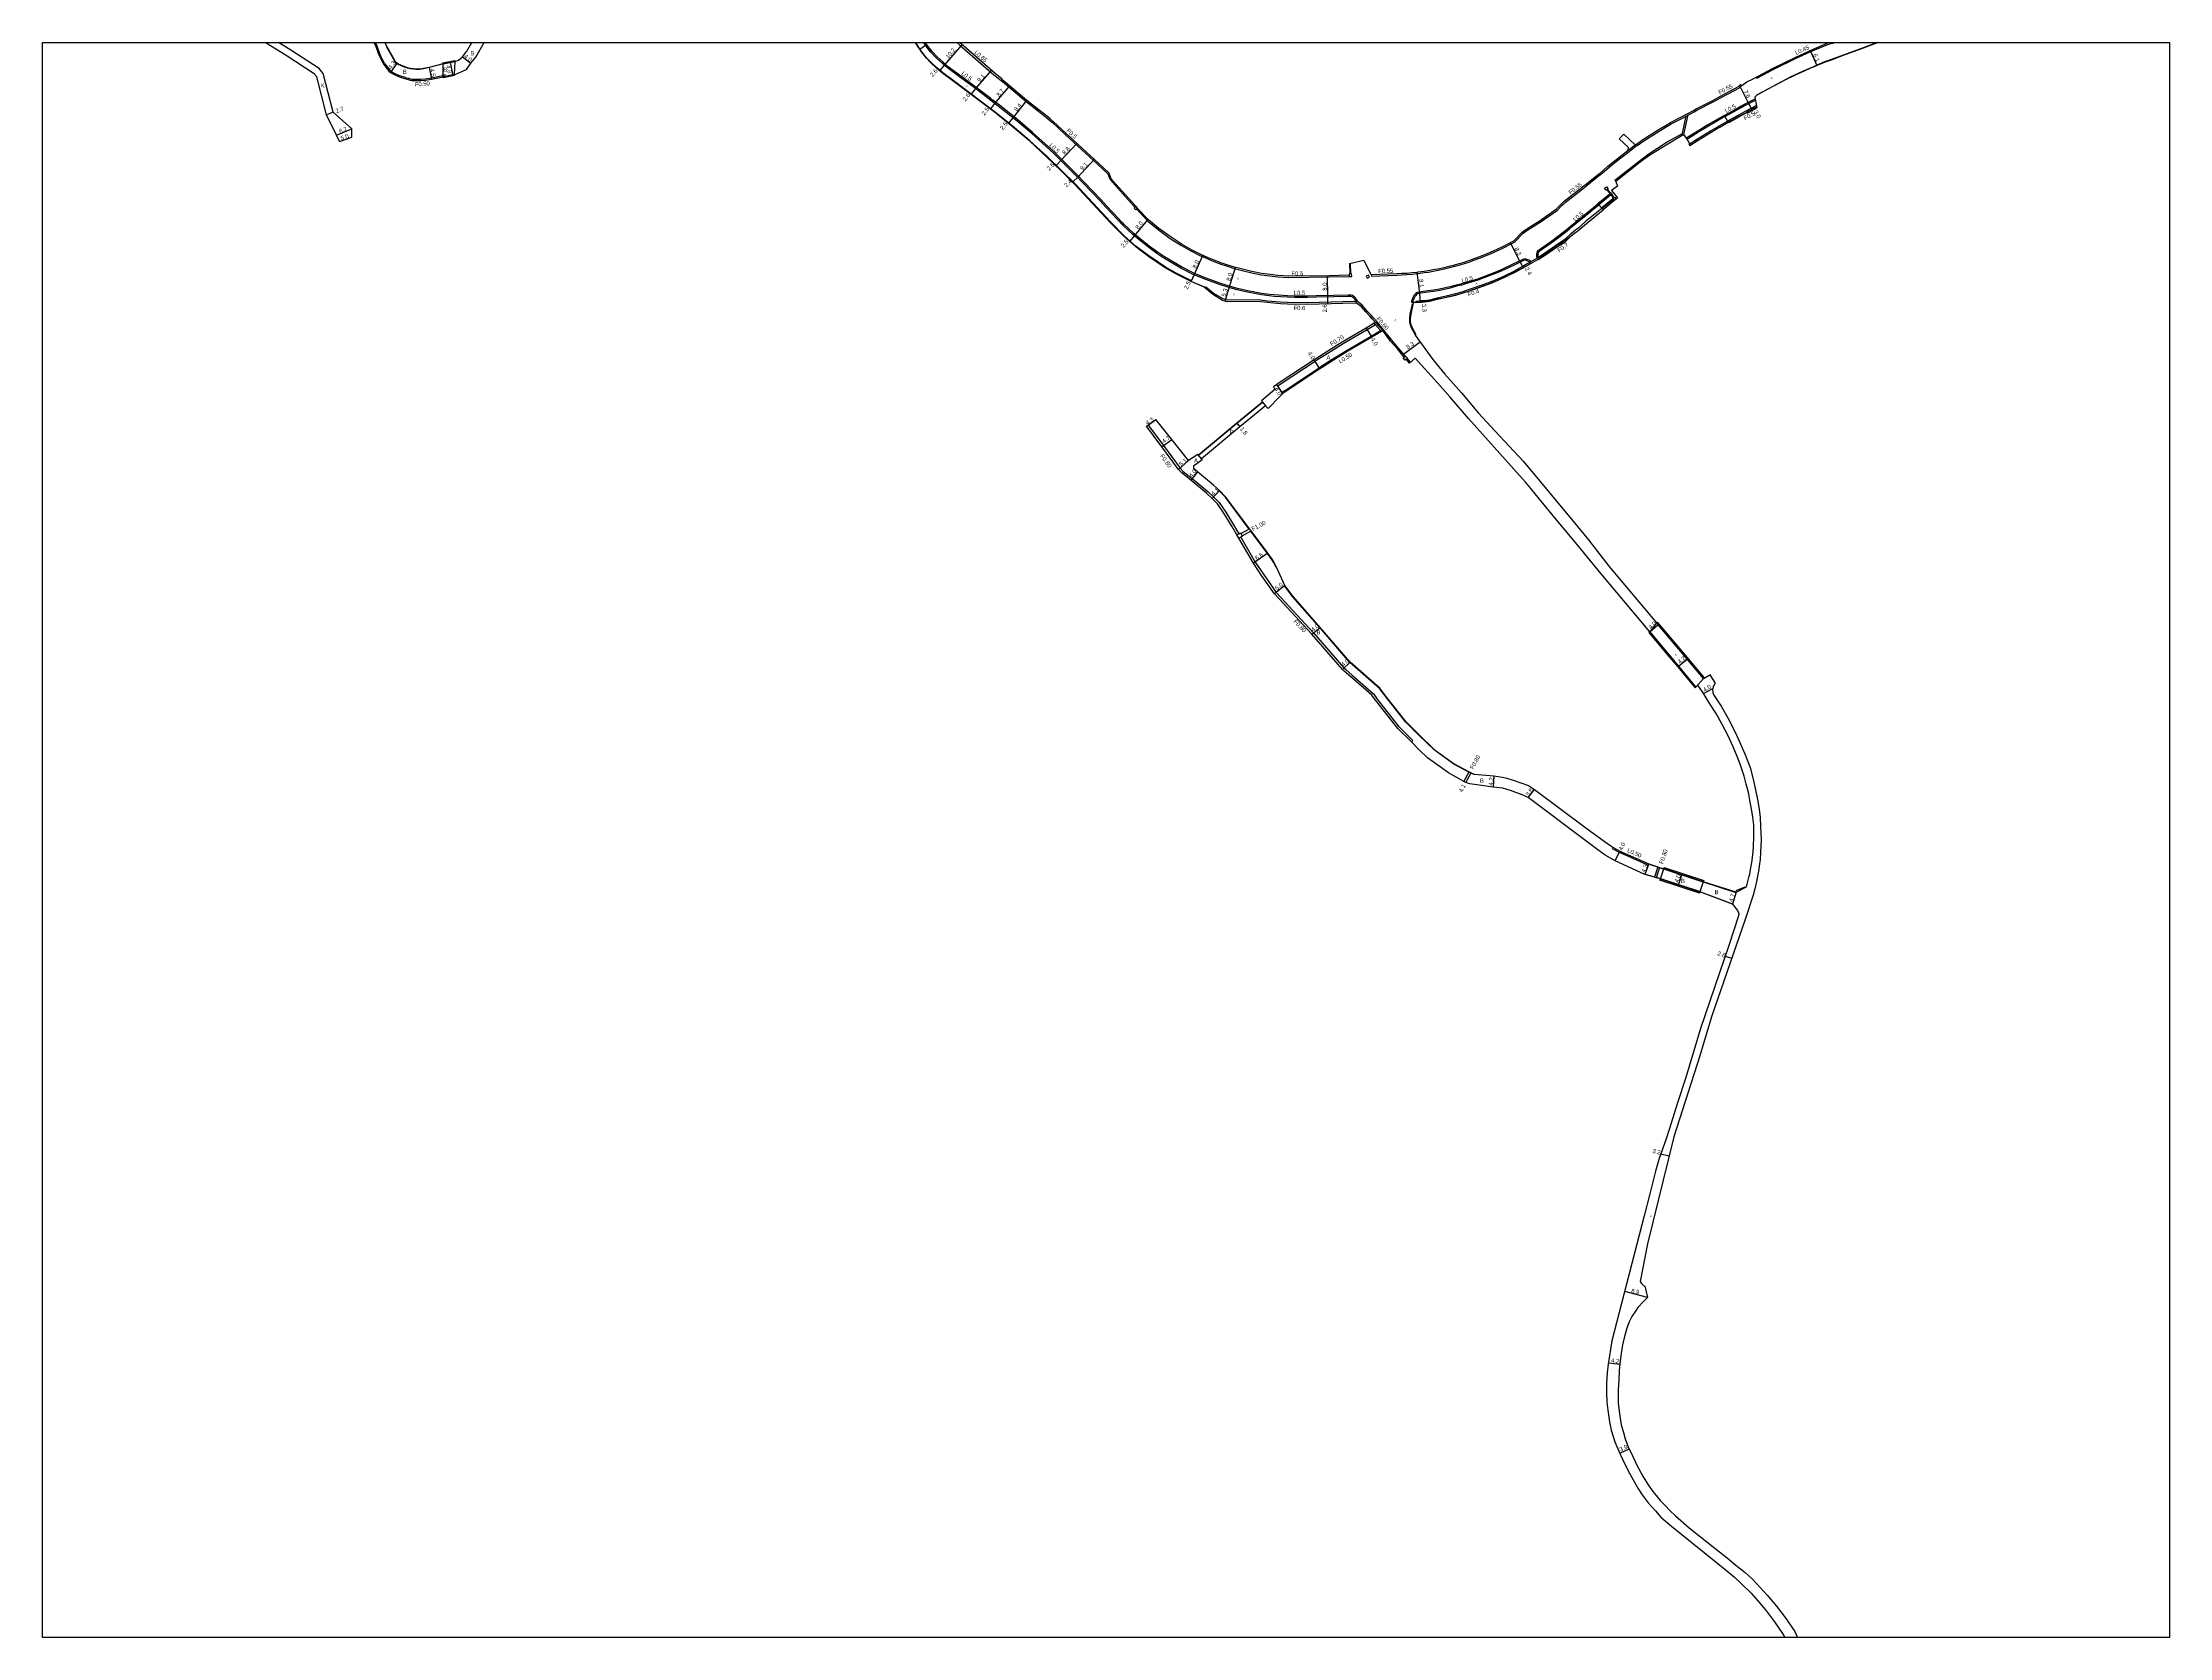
# Model space of a CAD drawing. Header units: metres. Extents: x -24000 to -21600, y -108000 to -105000.
# Drawn here: x -24000 to -23200, y -108000 to -107400 of the extents above; entities that cross this region are included whole.
import ezdxf

# ---------------------------------------------------------------- set-up
doc = ezdxf.new("R2010")
doc.units = ezdxf.units.M
doc.header["$LTSCALE"] = 2.5
for name, color, linetype in [('側溝・桝', 7, 'Continuous'), ('図郭', 7, 'Continuous'), ('幅員', 7, 'Continuous'), ('歩道・分離帯・安全施設', 7, 'Continuous'), ('舗装', 7, 'Continuous'), ('道路', 7, 'Continuous')]:
    doc.layers.add(name, color=color, linetype=linetype)
doc.styles.get("Standard").update_dxf_attribs({"font": ''})
doc.styles.add('YOKO_DECO', font='')
doc.styles.get('Standard').set_extended_font_data('@MS PGothic')
doc.styles.get('YOKO_DECO').set_extended_font_data('MS PGothic')

msp = doc.modelspace()

# ---------------------------------------------------------------- linework, layer by layer
at = {"layer": '側溝・桝'}
for points in [[(-23874.18, -107401.36), (-23874.8, -107400)], [(-23643.37, -107421.07), (-23649.28, -107416.55), (-23653.76, -107413.26), (-23659.34, -107409.08), (-23661.23, -107407.41), (-23663.37, -107405.53), (-23665.55, -107403.2), (-23666.41, -107402.09), (-23667.97, -107400)], [(-23656.05, -107400), (-23654.93, -107400.97), (-23642.13, -107412.15), (-23639.48, -107414.25)], [(-23327.75, -107400.44), (-23326.6, -107400.24), (-23325.92, -107400)], [(-23871.26, -107408.02), (-23872.45, -107405.73), (-23873.29, -107403.85), (-23874.18, -107401.36)], [(-23355.46, -107413), (-23355.25, -107413.4), (-23349.06, -107410.16), (-23340.35, -107405.86), (-23334.06, -107403.01), (-23328.52, -107400.72), (-23327.75, -107400.44)], [(-23871.26, -107408.02), (-23869.41, -107410.42), (-23868.86, -107410.89), (-23867.27, -107411.73), (-23866.13, -107412.22), (-23864.95, -107412.64), (-23864.82, -107412.69), (-23864.01, -107412.96), (-23863.2, -107413.22), (-23862.39, -107413.46), (-23861.59, -107413.64), (-23861.03, -107413.74), (-23860.27, -107413.8), (-23859.51, -107413.81), (-23858.73, -107413.79), (-23857.94, -107413.74), (-23857.69, -107413.73), (-23856.08, -107413.61), (-23854.49, -107413.42), (-23853.72, -107413.3), (-23849.45, -107412.44)], [(-23639.18, -107413.88), (-23639.48, -107414.25), (-23638.2, -107415.27), (-23630.05, -107422.16), (-23625.4, -107425.83), (-23622.23, -107428.35), (-23621.21, -107429.15), (-23620.1, -107430.12), (-23615.35, -107434.6), (-23603.19, -107445.79), (-23599.26, -107449.39), (-23598.67, -107451.05), (-23598.42, -107451.55), (-23596.66, -107453.59), (-23589.45, -107461.64), (-23589.07, -107462.04)], [(-23616.02, -107444.59), (-23619.4, -107441.27), (-23627.6, -107433.81), (-23633.11, -107429.13), (-23639.55, -107423.99), (-23642.62, -107421.65)], [(-23418.98, -107453.65), (-23414.2, -107449.76), (-23414.08, -107449.82), (-23410.93, -107447), (-23408.02, -107444.64), (-23403.24, -107440.99), (-23400.56, -107438.91), (-23400.2, -107438.72), (-23397.75, -107436.99), (-23391.96, -107433.34), (-23389.04, -107431.56), (-23387.44, -107430.63), (-23383.47, -107428.53), (-23378.74, -107426.02), (-23377.71, -107425.49), (-23371.62, -107422.29)], [(-23371.62, -107422.29), (-23368.59, -107420.69), (-23361.78, -107417), (-23360.89, -107416.14)], [(-23367.5, -107427.43), (-23364.28, -107425.65), (-23361.12, -107423.86), (-23360.48, -107423.52), (-23360.37, -107423.46)], [(-23355.35, -107423.63), (-23359.63, -107425.98), (-23362.29, -107427.4), (-23366.27, -107429.58)], [(-23359.78, -107423.16), (-23355.86, -107421.18)], [(-23355.24, -107424.14), (-23358.82, -107426.11)], [(-23403.59, -107440.54), (-23400.91, -107438.46)], [(-23594.15, -107467.43), (-23595.46, -107466.08), (-23599.66, -107461.54), (-23601.8, -107459.22), (-23611.18, -107449.36), (-23615.36, -107445.25)], [(-23500.22, -107487.26), (-23500.2, -107487.83), (-23493.85, -107487.62), (-23490.44, -107487.47), (-23488.76, -107487.38), (-23486.79, -107487.28), (-23484.72, -107487.08), (-23483.06, -107486.92), (-23482.57, -107486.87), (-23480.31, -107486.55), (-23478.69, -107486.37), (-23476.94, -107486), (-23475.07, -107485.65), (-23472.68, -107485.16), (-23470.73, -107484.68), (-23468.75, -107484.16), (-23466.83, -107483.63), (-23465.17, -107483.11), (-23463.4, -107482.57), (-23461.98, -107482.05), (-23459.56, -107481.18), (-23456.06, -107479.75), (-23454.02, -107478.85), (-23450.79, -107477.37), (-23447.4, -107475.61), (-23446.29, -107475.08), (-23443.04, -107471.74), (-23442.64, -107471.39), (-23440.28, -107469.86), (-23436.73, -107467.61), (-23430.13, -107463.06), (-23428.82, -107461.61), (-23428.45, -107461.23), (-23427.82, -107460.66), (-23427.25, -107460.13), (-23425.07, -107458.38), (-23421.83, -107455.9), (-23419.92, -107454.41), (-23418.98, -107453.65)], [(-23411.65, -107455.44), (-23410.34, -107456.9)], [(-23411.42, -107455.25), (-23410.11, -107456.71)], [(-23588.44, -107462.71), (-23584.34, -107467.1), (-23580.4, -107470.31), (-23575.81, -107473.66), (-23571.54, -107476.39), (-23568.05, -107478.35), (-23564.73, -107480.06), (-23561.99, -107481.29), (-23559.45, -107482.36), (-23556.4, -107483.5), (-23554.73, -107484.05), (-23551.74, -107484.99), (-23548.24, -107485.9), (-23545.19, -107486.64), (-23541.65, -107487.33), (-23538.34, -107487.79), (-23535.36, -107488.11), (-23531.27, -107488.37), (-23516.11, -107488.19), (-23508.55, -107488.03)], [(-23413.49, -107462.43), (-23419.72, -107467.51), (-23421.25, -107468.87), (-23422.21, -107469.66), (-23423.45, -107470.62), (-23424.04, -107471.06), (-23425.56, -107472.36), (-23426.63, -107473.34), (-23427.76, -107474.38), (-23430.92, -107476.46), (-23434.74, -107479.08), (-23437.6, -107481.01), (-23441.35, -107483.17), (-23446.06, -107485.86), (-23450.52, -107488.03), (-23452.97, -107489.11), (-23456.45, -107490.51), (-23458.3, -107491.18), (-23462.98, -107492.84), (-23466.19, -107493.94), (-23468.57, -107494.58), (-23472.02, -107495.43), (-23475.99, -107496.3), (-23478.32, -107496.89), (-23480.22, -107497.13), (-23481.37, -107497.22), (-23483.43, -107497.39), (-23483.4, -107497.8)], [(-23437.87, -107481.17), (-23437.98, -107480.44), (-23437.97, -107479.5), (-23437.87, -107479.11), (-23437.64, -107478.58), (-23437.4, -107478.21), (-23436.96, -107477.81), (-23436.07, -107477.17), (-23432.8, -107474.96), (-23429.64, -107472.64), (-23426.9, -107470.44), (-23425.42, -107469.26), (-23416.69, -107462.03), (-23414.98, -107460.65)], [(-23413.68, -107462.2), (-23409.34, -107458.68)], [(-23413.49, -107462.43), (-23409.15, -107458.9)], [(-23410.03, -107457.28), (-23409.2, -107458.56)], [(-23409.8, -107457.09), (-23408.96, -107458.37)], [(-23505.41, -107497.47), (-23505.53, -107497.08), (-23505.76, -107496.61), (-23505.98, -107496.29), (-23506.2, -107496), (-23506.5, -107495.71), (-23506.88, -107495.43), (-23507.3, -107495.22), (-23507.84, -107495.07), (-23508.23, -107495.02), (-23508.9, -107495.03), (-23514.37, -107495.14), (-23520.94, -107495.3), (-23524.24, -107495.38), (-23529.04, -107495.37), (-23531.72, -107495.32), (-23536.74, -107494.95), (-23538.51, -107494.78), (-23541.47, -107494.36), (-23543.43, -107494.05), (-23547.26, -107493.3), (-23550.57, -107492.51), (-23552.8, -107491.94), (-23556.82, -107490.7), (-23562.67, -107488.56), (-23564.18, -107487.94), (-23566.94, -107486.74), (-23571.6, -107484.39), (-23575.87, -107481.93), (-23577.94, -107480.63), (-23580.61, -107478.88), (-23581.63, -107478.16), (-23583.74, -107476.61), (-23587.14, -107473.87), (-23589.52, -107471.86), (-23593.12, -107468.5), (-23593.45, -107468.15)], [(-23507.85, -107487.03), (-23507.99, -107483.04)], [(-23440.1, -107482.45), (-23440.52, -107482.07), (-23440.83, -107481.89), (-23441.67, -107481.56), (-23442.29, -107481.42), (-23442.81, -107481.45), (-23443.21, -107481.56), (-23446.92, -107483.43), (-23451.35, -107485.48), (-23453.07, -107486.23), (-23456, -107487.34), (-23460.32, -107488.96), (-23464.89, -107490.35), (-23466.25, -107490.76), (-23466.56, -107490.84), (-23468.25, -107491.24), (-23470.68, -107491.94), (-23473.42, -107492.52), (-23475.15, -107492.87), (-23476.84, -107493.13), (-23478.92, -107493.46), (-23482.37, -107493.87), (-23483.01, -107494.09), (-23483.47, -107494.37), (-23483.89, -107494.81), (-23484.17, -107495.19), (-23484.46, -107495.67), (-23484.61, -107496.01), (-23484.73, -107496.29), (-23484.88, -107496.68), (-23485.04, -107497.13), (-23485.15, -107497.62), (-23484.66, -107497.67)], [(-23542.77, -107496.82), (-23554.3, -107496.97), (-23555.91, -107496.45), (-23559.64, -107494.26), (-23562.48, -107491.98), (-23562.77, -107492.3)], [(-23487.38, -107517.99), (-23490.01, -107514.95), (-23492.5, -107511.97), (-23498.24, -107504.86), (-23499.39, -107503.62), (-23500.3, -107502.57), (-23501.6, -107501.17), (-23503.65, -107498.8), (-23505.41, -107497.47), (-23510.97, -107497.55), (-23524.27, -107497.92), (-23531.78, -107497.8), (-23534.34, -107497.71), (-23539.3, -107497.24), (-23542.77, -107496.82)], [(-23498.64, -107506.15), (-23501.77, -107508.04), (-23510.76, -107513.32), (-23516.21, -107516.67), (-23520.74, -107519.55), (-23521.34, -107519.95), (-23533.71, -107528.14), (-23535.37, -107529.24)], [(-23533.55, -107531.99), (-23533.82, -107531.57), (-23532.16, -107530.47), (-23519.85, -107522.32), (-23519.01, -107521.77), (-23514.73, -107519.05), (-23509.32, -107515.72), (-23500.31, -107510.43), (-23496.76, -107508.29)], [(-23496.43, -107508.67), (-23496.76, -107508.29), (-23498.64, -107506.15), (-23499.11, -107505.62)], [(-23495.9, -107508.35), (-23498.59, -107505.3)], [(-23485.47, -107520.26), (-23486.7, -107518.8)], [(-23535.37, -107529.24), (-23535.76, -107528.66)], [(-23584.77, -107544.35), (-23584.11, -107543.89)], [(-23584.11, -107543.89), (-23578.35, -107551.64), (-23572.16, -107560.08), (-23570.96, -107561.34), (-23567.53, -107564.01), (-23561.64, -107568.93), (-23559.56, -107570.96), (-23557.42, -107573.01), (-23554.94, -107576.62), (-23552, -107581.49), (-23550.08, -107584.79)], [(-23549.33, -107584.68), (-23546.02, -107582.94)], [(-23548.82, -107585.55), (-23545.41, -107583.75)], [(-23549.32, -107586.08), (-23543.87, -107595.45), (-23540.81, -107600.01), (-23535.99, -107606.9), (-23534.26, -107608.77), (-23531.25, -107612.01), (-23521.95, -107622.03), (-23510.5, -107635.26), (-23509.85, -107635.84), (-23507.38, -107638.01), (-23499.42, -107645.02), (-23498.38, -107646.35)], [(-23484.58, -107662.53), (-23489.63, -107657.58), (-23498.38, -107646.35)], [(-23485.14, -107663.1), (-23484.58, -107662.53)], [(-23465.35, -107677.94), (-23463.42, -107674.34)], [(-23464.65, -107678.32), (-23462.71, -107674.71)], [(-23409.33, -107702.7), (-23409.56, -107703.14), (-23406.97, -107704.63), (-23395.97, -107709.43), (-23395.79, -107708.96)], [(-23392.41, -107710.11), (-23393.7, -107714.02)], [(-23391.85, -107710.3), (-23393.12, -107714.18)]]:
    msp.add_lwpolyline(points, dxfattribs=at)
for points in [[(-23848.57, -107412.78), (-23849.35, -107412.93), (-23849.45, -107412.44), (-23849.51, -107412.15), (-23848.72, -107411.99)], [(-23643.68, -107421.5), (-23643.37, -107421.07), (-23642.62, -107421.65), (-23642.93, -107422.07)], [(-23360.14, -107423.9), (-23360.37, -107423.46), (-23359.78, -107423.16), (-23359.56, -107423.6)], [(-23616.39, -107444.97), (-23616.02, -107444.59), (-23615.36, -107445.25), (-23615.73, -107445.62)], [(-23411.77, -107454.29), (-23411.16, -107455.04), (-23411.83, -107455.59), (-23412.44, -107454.84)], [(-23588.72, -107461.71), (-23588.09, -107462.39), (-23588.72, -107462.97), (-23589.35, -107462.3)], [(-23409.63, -107456.96), (-23409.95, -107456.58), (-23410.52, -107457.04), (-23410.21, -107457.42)], [(-23408.66, -107458.13), (-23408.06, -107458.87), (-23408.73, -107459.43), (-23409.34, -107458.68)], [(-23594.53, -107467.79), (-23594.11, -107467.39), (-23593.41, -107468.12), (-23593.83, -107468.52)], [(-23507.64, -107487.02), (-23508.6, -107487.06), (-23508.55, -107488.03), (-23507.59, -107487.99)], [(-23501.3, -107487.48), (-23502.1, -107487.87), (-23501.71, -107488.66), (-23500.91, -107488.26)], [(-23486.63, -107518.74), (-23487.5, -107519.47), (-23488.18, -107518.67), (-23487.32, -107517.93)], [(-23550.01, -107586.49), (-23550.77, -107585.19), (-23550.08, -107584.79), (-23549.47, -107584.44), (-23549.33, -107584.68), (-23548.82, -107585.55), (-23548.72, -107585.73), (-23549.32, -107586.08)]]:
    msp.add_lwpolyline(points, close=True, dxfattribs=at)
at = {"layer": '側溝・桝', "flags": 128}
for points in [[(-23408.58, -107451.82), (-23399.45, -107444.58), (-23396.18, -107442.09), (-23388.87, -107437.36), (-23383.19, -107434.18), (-23381.75, -107427.62)], [(-23382.67, -107434.57), (-23381.06, -107427.25)], [(-23367.5, -107427.43), (-23373.68, -107431.02), (-23374.3, -107431.38), (-23377.07, -107433.05), (-23381.52, -107435.9), (-23381.66, -107435.99)], [(-23367.25, -107427.86), (-23373.43, -107431.45), (-23374.04, -107431.81), (-23376.81, -107433.48), (-23381.25, -107436.32), (-23381.4, -107436.41)], [(-23380.69, -107438.27), (-23377.56, -107436.27), (-23372.58, -107433.28), (-23370.99, -107432.32), (-23369.4, -107431.35), (-23366.91, -107429.93), (-23366.27, -107429.58)], [(-23380.42, -107438.69), (-23380.69, -107438.27)], [(-23408.58, -107451.82), (-23408.21, -107452.29)], [(-23410.52, -107457.04), (-23414.98, -107460.65)], [(-23410.2, -107457.42), (-23414.67, -107461.03)], [(-23413.68, -107462.2), (-23413.49, -107462.43), (-23413.02, -107462.93)]]:
    msp.add_lwpolyline(points, dxfattribs=at)
at = {"layer": '図郭'}
msp.add_lwpolyline([(-24000, -107400), (-23200, -107400), (-23200, -108000), (-24000, -108000)], close=True, dxfattribs=at)
at = {"layer": '幅員'}
for points in [[(-23866.76, -107407.73), (-23869.14, -107411.31)], [(-23846.62, -107407.5), (-23845.69, -107412.21)], [(-23842.02, -107405.36), (-23838.86, -107407.82)], [(-23660.73, -107408.56), (-23654.04, -107400.9)], [(-23335.14, -107403), (-23332.68, -107408.59)], [(-23854.55, -107409.39), (-23853.64, -107413.79)], [(-23662.43, -107410.48), (-23660.73, -107408.56)], [(-23649.04, -107417.4), (-23643.03, -107410.52)], [(-23650.61, -107419.44), (-23649.04, -107417.4)], [(-23643.31, -107424.96), (-23641.77, -107422.96)], [(-23641.77, -107422.96), (-23636.18, -107416.35)], [(-23634.92, -107428.36), (-23629.75, -107421.79)], [(-23361.74, -107416.17), (-23358.3, -107422.96)], [(-23358.3, -107422.96), (-23356.84, -107425.57)], [(-23890.66, -107426.24), (-23893.17, -107427.24)], [(-23636.5, -107430.34), (-23634.92, -107428.36)], [(-23889.42, -107434.91), (-23883.72, -107432.46)], [(-23888.34, -107437.25), (-23883.63, -107435.57)], [(-23616.95, -107444.43), (-23610.99, -107437.95)], [(-23618.68, -107446.19), (-23616.95, -107444.43)], [(-23610.65, -107450.67), (-23604.47, -107443.95)], [(-23612.43, -107452.36), (-23610.65, -107450.67)], [(-23589.24, -107472.78), (-23584.2, -107466.6)], [(-23590.87, -107474.71), (-23589.24, -107472.78)], [(-23447.93, -107475.25), (-23444.23, -107482.63)], [(-23567.84, -107489.7), (-23566.83, -107487.36)], [(-23566.83, -107487.36), (-23563.56, -107480.06)], [(-23553.67, -107492.23), (-23551.3, -107484.62)], [(-23516.59, -107495.72), (-23516.69, -107487.71)], [(-23483.12, -107486.35), (-23482.05, -107494.38)], [(-23444.23, -107482.63), (-23443.09, -107484.69)], [(-23555.24, -107497.31), (-23553.67, -107492.23)], [(-23516.53, -107498.32), (-23516.59, -107495.72)], [(-23482.05, -107494.38), (-23481.78, -107497.67)], [(-23502.12, -107507.44), (-23500.05, -107510.86)], [(-23519.58, -107522.74), (-23521.73, -107519.37)], [(-23488.54, -107517.48), (-23481.86, -107512.62)], [(-23533.55, -107531.99), (-23535.76, -107528.66)], [(-23584.77, -107544.35), (-23581.26, -107541.86)], [(-23550.77, -107543.22), (-23549.62, -107544.61)], [(-23578.99, -107552.11), (-23575.23, -107549.29)], [(-23568.97, -107557.2), (-23572.77, -107560.6)], [(-23565.61, -107561.45), (-23568.03, -107564.63)], [(-23557.3, -107568.56), (-23560.11, -107571.54)], [(-23539.14, -107592.09), (-23544.55, -107595.87)], [(-23532.75, -107604.24), (-23536.62, -107607.4)], [(-23522.55, -107622.56), (-23519.48, -107620)], [(-23395.48, -107621.65), (-23392.43, -107619.01)], [(-23384.63, -107634.64), (-23381.44, -107631.94)], [(-23508.16, -107633.08), (-23511.07, -107635.83)], [(-23375.24, -107644.95), (-23371.78, -107642.95)], [(-23464.65, -107678.32), (-23462.71, -107674.71)], [(-23454.07, -107675.89), (-23454.43, -107680.07)], [(-23441.16, -107684.05), (-23438.87, -107681.01)], [(-23408.43, -107707.81), (-23406.74, -107704.18)], [(-23395.79, -107708.96), (-23397.31, -107712.98)], [(-23384.68, -107716.9), (-23383.43, -107713.1)], [(-23362.94, -107719.68), (-23364.38, -107724.15)], [(-23367.09, -107743.65), (-23364.59, -107744.51)], [(-23391.33, -107818.06), (-23388.18, -107818.83)], [(-23396.27, -107872.14), (-23404.91, -107869.91)], [(-23411, -107896.69), (-23406.79, -107897.23)], [(-23406.78, -107930.7), (-23403.24, -107929.01)]]:
    msp.add_lwpolyline(points, dxfattribs=at)
at = {"layer": '歩道・分離帯・安全施設'}
for points in [[(-23559.9, -107494.66), (-23562.98, -107491.99), (-23567.93, -107489.84), (-23573.76, -107487), (-23577.73, -107484.72), (-23584.03, -107480.53), (-23588.78, -107476.89), (-23593.29, -107472.85), (-23598.49, -107467.67), (-23611.77, -107453.39), (-23616.79, -107448.39), (-23622.36, -107442.97), (-23628.68, -107437.13), (-23635.38, -107431.52), (-23642.09, -107426.12), (-23656.56, -107415.16), (-23661.48, -107411.54), (-23663.7, -107409.62), (-23666.03, -107407.47), (-23667.55, -107405.86), (-23669.81, -107402.94), (-23670.04, -107402.46), (-23670.59, -107401.6), (-23671.61, -107400)], [(-23505.74, -107498.03), (-23506.02, -107497.27), (-23506.22, -107496.88), (-23506.41, -107496.59), (-23506.6, -107496.35), (-23506.84, -107496.11), (-23507.15, -107495.89), (-23507.49, -107495.72), (-23507.95, -107495.59), (-23508.26, -107495.54), (-23508.89, -107495.56), (-23514.33, -107495.67), (-23514.36, -107495.67), (-23520.93, -107495.83), (-23524.24, -107495.91), (-23529.04, -107495.9), (-23531.75, -107495.85), (-23536.78, -107495.48), (-23538.57, -107495.3), (-23541.55, -107494.88), (-23543.53, -107494.56), (-23547.37, -107493.82), (-23550.69, -107493.02), (-23552.95, -107492.45), (-23556.99, -107491.19), (-23562.86, -107489.05), (-23564.39, -107488.43), (-23567.17, -107487.22), (-23571.85, -107484.85), (-23576.14, -107482.38), (-23578.22, -107481.07), (-23580.9, -107479.31), (-23581.94, -107478.59), (-23584.07, -107477.03), (-23587.48, -107474.27), (-23589.87, -107472.25), (-23593.49, -107468.87), (-23595.84, -107466.44), (-23600.04, -107461.9), (-23602.19, -107459.59), (-23611.55, -107449.73), (-23619.76, -107441.66), (-23627.95, -107434.21), (-23633.44, -107429.54), (-23639.88, -107424.41), (-23649.6, -107416.97), (-23654.07, -107413.68), (-23659.67, -107409.49), (-23661.58, -107407.8), (-23663.73, -107405.91), (-23665.95, -107403.54), (-23666.83, -107402.41), (-23668.41, -107400.3), (-23668.6, -107400)], [(-23514.33, -107495.67), (-23514.36, -107495.67), (-23520.93, -107495.83), (-23524.24, -107495.91), (-23529.04, -107495.9), (-23531.75, -107495.85), (-23536.78, -107495.48), (-23538.57, -107495.3), (-23541.55, -107494.88), (-23543.53, -107494.56), (-23547.37, -107493.82), (-23550.69, -107493.02), (-23552.95, -107492.45), (-23556.99, -107491.19), (-23562.86, -107489.05), (-23564.39, -107488.43), (-23567.17, -107487.22), (-23571.85, -107484.85), (-23576.14, -107482.38), (-23578.22, -107481.07), (-23580.9, -107479.31), (-23581.94, -107478.59), (-23584.07, -107477.03), (-23587.48, -107474.27), (-23589.87, -107472.25), (-23593.49, -107468.87), (-23595.84, -107466.44), (-23600.04, -107461.9), (-23602.19, -107459.59), (-23611.55, -107449.73), (-23619.76, -107441.66), (-23627.95, -107434.21), (-23633.44, -107429.54), (-23639.88, -107424.41), (-23649.6, -107416.97), (-23654.07, -107413.68), (-23659.67, -107409.49), (-23661.58, -107407.8), (-23663.73, -107405.91), (-23665.95, -107403.54), (-23666.83, -107402.41), (-23668.41, -107400.3), (-23668.6, -107400)], [(-23505.95, -107497.48), (-23506.02, -107497.27), (-23506.22, -107496.88), (-23506.41, -107496.59), (-23506.6, -107496.35), (-23506.84, -107496.11), (-23507.15, -107495.89), (-23507.49, -107495.72), (-23507.95, -107495.59), (-23508.26, -107495.54), (-23508.89, -107495.56), (-23514.33, -107495.67), (-23514.36, -107495.67), (-23520.93, -107495.83), (-23524.24, -107495.91), (-23529.04, -107495.9), (-23531.75, -107495.85), (-23536.78, -107495.48), (-23538.57, -107495.3), (-23541.55, -107494.88), (-23543.53, -107494.56), (-23547.37, -107493.82), (-23550.69, -107493.02), (-23552.95, -107492.45), (-23556.99, -107491.19), (-23562.86, -107489.05), (-23564.39, -107488.43), (-23567.17, -107487.22), (-23571.85, -107484.85), (-23576.14, -107482.38), (-23578.22, -107481.07), (-23580.9, -107479.31), (-23581.94, -107478.59), (-23584.07, -107477.03), (-23587.48, -107474.27), (-23589.87, -107472.25), (-23593.49, -107468.87), (-23595.84, -107466.44), (-23600.04, -107461.9), (-23602.19, -107459.59), (-23611.55, -107449.73), (-23619.76, -107441.66), (-23627.95, -107434.21), (-23633.44, -107429.54), (-23639.88, -107424.41), (-23649.6, -107416.97), (-23654.07, -107413.68), (-23659.67, -107409.49), (-23661.58, -107407.8), (-23663.73, -107405.91), (-23665.95, -107403.54), (-23666.83, -107402.41), (-23668.41, -107400.3), (-23668.6, -107400)], [(-23309.57, -107400), (-23315.8, -107402.39), (-23322.05, -107404.68), (-23327.27, -107406.6), (-23329.12, -107407.24), (-23331.4, -107408.16), (-23332.31, -107408.5), (-23333.68, -107409.12), (-23335.04, -107409.68), (-23337.42, -107410.71), (-23340.8, -107412.26), (-23344.67, -107414.16), (-23348.46, -107416.16)], [(-23855.29, -107409.66), (-23858.12, -107410.12), (-23858.68, -107410.14), (-23859.61, -107410.12), (-23860.54, -107410.03), (-23860.6, -107410.02), (-23861.68, -107409.85), (-23862.74, -107409.63), (-23863.8, -107409.33), (-23866.2, -107408.29), (-23866.87, -107407.84), (-23867.46, -107407.05), (-23870.55, -107401.73)], [(-23844.88, -107407.31), (-23849.3, -107408.18)], [(-23848.6, -107412.63), (-23845.16, -107411.95)], [(-23367.25, -107427.85), (-23364.04, -107426.08), (-23360.88, -107424.29), (-23360.26, -107423.95), (-23355.76, -107421.67)], [(-23367.25, -107427.85), (-23364.04, -107426.08), (-23360.88, -107424.29), (-23360.26, -107423.95), (-23355.76, -107421.67)], [(-23367.25, -107427.85), (-23364.04, -107426.08), (-23360.88, -107424.29), (-23360.29, -107423.97)], [(-23351.05, -107417.49), (-23355.31, -107419.8)], [(-23367.25, -107427.86), (-23366.27, -107429.58), (-23366.03, -107430.02)], [(-23359.08, -107426.48), (-23361.81, -107427.91), (-23364.25, -107429.27), (-23365.92, -107430.21)], [(-23437.1, -107481.38), (-23437.41, -107480.88), (-23437.48, -107480.41), (-23437.48, -107479.57), (-23437.4, -107479.27), (-23437.21, -107478.81), (-23437.02, -107478.53), (-23436.65, -107478.2), (-23435.78, -107477.57), (-23432.52, -107475.37), (-23429.34, -107473.03), (-23426.6, -107470.82), (-23425.11, -107469.64), (-23416.38, -107462.41), (-23414.67, -107461.03)], [(-23437.41, -107480.88), (-23437.48, -107480.41), (-23437.48, -107479.57), (-23437.4, -107479.27), (-23437.21, -107478.81), (-23437.02, -107478.53), (-23436.65, -107478.2), (-23435.78, -107477.57), (-23432.52, -107475.37), (-23429.34, -107473.03), (-23426.6, -107470.82), (-23425.11, -107469.64), (-23416.38, -107462.41), (-23414.67, -107461.03)], [(-23420.9, -107466.15), (-23416.38, -107462.41), (-23414.67, -107461.03)], [(-23436.35, -107477.98), (-23435.78, -107477.57), (-23432.52, -107475.37), (-23429.34, -107473.03), (-23426.6, -107470.82), (-23425.52, -107469.97)], [(-23425.45, -107473.06), (-23427.63, -107474.8), (-23430.71, -107477.01), (-23436.76, -107481.07)], [(-23440.55, -107482.71), (-23440.82, -107482.47), (-23441.05, -107482.33), (-23441.81, -107482.03), (-23442.33, -107481.91), (-23442.99, -107482.01), (-23446.7, -107483.87), (-23451.14, -107485.93), (-23452.88, -107486.68), (-23455.82, -107487.81), (-23460.17, -107489.43), (-23464.75, -107490.82), (-23466.12, -107491.24), (-23466.44, -107491.32), (-23468.12, -107491.71), (-23470.56, -107492.42), (-23473.33, -107493.01), (-23475.06, -107493.35), (-23476.76, -107493.62), (-23478.85, -107493.95), (-23482.5, -107494.44), (-23482.8, -107494.54), (-23483.16, -107494.76), (-23483.51, -107495.12), (-23483.75, -107495.46), (-23484.02, -107495.9), (-23484.15, -107496.2), (-23484.27, -107496.48), (-23484.42, -107496.85), (-23484.57, -107497.27), (-23484.66, -107497.67), (-23484.27, -107497.71)], [(-23440.32, -107483.16), (-23440.55, -107482.71), (-23440.82, -107482.47), (-23441.05, -107482.33), (-23441.81, -107482.03), (-23442.33, -107481.91), (-23442.99, -107482.01), (-23446.7, -107483.87), (-23451.14, -107485.93), (-23452.88, -107486.68), (-23455.82, -107487.81), (-23460.17, -107489.43), (-23464.75, -107490.82), (-23466.12, -107491.24), (-23466.44, -107491.32), (-23468.12, -107491.71), (-23470.56, -107492.42), (-23473.33, -107493.01), (-23475.06, -107493.35), (-23476.76, -107493.62), (-23478.85, -107493.95), (-23482.5, -107494.44), (-23482.8, -107494.54), (-23483.16, -107494.76), (-23483.51, -107495.12), (-23483.75, -107495.46), (-23484.02, -107495.9), (-23484.15, -107496.2), (-23484.27, -107496.48), (-23484.42, -107496.85), (-23484.57, -107497.27), (-23484.66, -107497.67), (-23484.27, -107497.71)], [(-23440.53, -107483.35), (-23445.58, -107486.14), (-23449.65, -107488.16), (-23454.57, -107490.35), (-23456.64, -107491.17), (-23461.48, -107492.86), (-23466.85, -107494.62), (-23473.1, -107496.18), (-23475.26, -107496.59), (-23479.41, -107497.39), (-23483.19, -107497.76), (-23484.17, -107497.64)], [(-23442.99, -107482.01), (-23446.7, -107483.87), (-23451.14, -107485.93), (-23452.88, -107486.68), (-23455.82, -107487.81), (-23460.17, -107489.43), (-23464.75, -107490.82), (-23466.12, -107491.24), (-23466.44, -107491.32), (-23468.12, -107491.71), (-23470.56, -107492.42), (-23473.33, -107493.01), (-23475.06, -107493.35), (-23476.76, -107493.62), (-23478.85, -107493.95), (-23482.5, -107494.44)], [(-23483.64, -107510.07), (-23484.4, -107508.69), (-23484.87, -107507.78), (-23485.25, -107506.95), (-23485.57, -107505.97), (-23485.76, -107504.76), (-23485.77, -107503.81), (-23485.55, -107502.1), (-23485.15, -107500.24), (-23484.67, -107498.3)], [(-23546.16, -107583.01), (-23548.66, -107579.68), (-23555.03, -107571.09), (-23557.4, -107568.67)], [(-23536, -107597.38), (-23537.01, -107595.46), (-23537.66, -107594.45), (-23539.26, -107592.18), (-23545.55, -107583.82)], [(-23454.09, -107676.04), (-23454.09, -107676.04), (-23461.56, -107675.36), (-23462.77, -107674.84), (-23463.48, -107674.47), (-23469.12, -107671.5), (-23476.6, -107666.08), (-23482.29, -107660.51), (-23487.35, -107655.54), (-23494.51, -107646.35), (-23497.14, -107642.98), (-23508.27, -107633.18), (-23519.59, -107620.1), (-23529.7, -107608.55), (-23532.87, -107604.33)], [(-23395.52, -107621.76), (-23378.33, -107642.33)], [(-23375.51, -107638.85), (-23392.74, -107618.49)], [(-23372.7, -107637.91), (-23374.73, -107639.04)], [(-23392.46, -107710.25), (-23392.46, -107710.25), (-23395.17, -107709.33)], [(-23362.98, -107719.82), (-23375.32, -107715.92), (-23375.38, -107715.91), (-23390.22, -107711.01), (-23390.29, -107710.99), (-23391.89, -107710.45)], [(-23397.26, -107712.84), (-23393.65, -107713.87), (-23393.65, -107713.88)], [(-23393.07, -107714.04), (-23391.45, -107714.51), (-23391.44, -107714.51), (-23376.53, -107719.42), (-23376.45, -107719.45), (-23364.32, -107724.01)], [(-23359.76, -107717.77), (-23363.16, -107719.13)]]:
    msp.add_lwpolyline(points, dxfattribs=at)
at = {"layer": '歩道・分離帯・安全施設', "flags": 128}
for points in [[(-23367.25, -107427.86), (-23366.27, -107429.58)], [(-23414.67, -107461.03), (-23413.68, -107462.2)], [(-23414.67, -107461.03), (-23413.68, -107462.2), (-23413.49, -107462.43), (-23413.02, -107462.93)]]:
    msp.add_lwpolyline(points, dxfattribs=at)
at = {"layer": '舗装'}
for points in [[(-23669.99, -107402.44), (-23667.86, -107401.03)], [(-23392.98, -107618.36), (-23395.48, -107621.65)], [(-23378.12, -107642.53), (-23375.29, -107639.21)]]:
    msp.add_lwpolyline(points, dxfattribs=at)
at = {"layer": '道路'}
for points in [[(-23893.17, -107427.24), (-23896.87, -107412.94), (-23897.81, -107411.76), (-23908.02, -107405.18), (-23916.26, -107400)], [(-23890.66, -107426.24), (-23894.4, -107411.71), (-23895.97, -107409.73), (-23906.58, -107402.9), (-23911.28, -107400)], [(-23875.35, -107400), (-23874.64, -107401.54)], [(-23849.33, -107408.03), (-23854.55, -107409.39), (-23858.14, -107409.97), (-23858.68, -107409.99), (-23859.6, -107409.97), (-23860.52, -107409.88), (-23860.58, -107409.87), (-23861.65, -107409.71), (-23862.71, -107409.48), (-23863.75, -107409.19), (-23866.12, -107408.15), (-23866.76, -107407.73), (-23867.34, -107406.97), (-23870.42, -107401.66), (-23871.22, -107400)], [(-23845.13, -107412.1), (-23840.54, -107410.17), (-23838.86, -107407.82), (-23837.05, -107405.49), (-23833.84, -107400)], [(-23844.91, -107407.16), (-23843.56, -107406.6), (-23842.02, -107405.36), (-23840.38, -107403.24), (-23838.48, -107400)], [(-23669.99, -107402.44), (-23671.55, -107400)], [(-23588.09, -107462.39), (-23589.09, -107461.32), (-23596.3, -107453.28), (-23598.02, -107451.28), (-23598.23, -107450.86), (-23598.84, -107449.12), (-23602.86, -107445.43), (-23615.02, -107434.25), (-23619.77, -107429.77), (-23620.9, -107428.78), (-23621.93, -107427.98), (-23625.1, -107425.46), (-23629.75, -107421.79), (-23637.9, -107414.9), (-23639.18, -107413.88), (-23639.08, -107413.76), (-23641.72, -107411.66), (-23654.51, -107400.49), (-23655.08, -107400)], [(-23358.93, -107414.8), (-23356.61, -107413.6), (-23349.26, -107409.76), (-23340.55, -107405.46), (-23334.23, -107402.59), (-23328.69, -107400.3), (-23327.87, -107400)], [(-23309.79, -107400), (-23312.17, -107400.86), (-23315.87, -107402.19), (-23317.61, -107402.91), (-23325.17, -107405.6), (-23330.32, -107407.55), (-23333.9, -107409.13), (-23337.83, -107410.75), (-23342.68, -107413.04), (-23347.81, -107415.75), (-23355.25, -107419.85), (-23355.99, -107420.56), (-23355.14, -107424.61)], [(-23874.64, -107401.54), (-23873.76, -107404.04), (-23872.9, -107405.94), (-23871.69, -107408.29), (-23869.78, -107410.77), (-23869.14, -107411.31), (-23867.49, -107412.18), (-23866.32, -107412.68), (-23865.12, -107413.11), (-23864.98, -107413.16), (-23864.17, -107413.43), (-23863.35, -107413.7), (-23862.52, -107413.94), (-23861.69, -107414.13), (-23861.09, -107414.23), (-23860.3, -107414.3), (-23859.5, -107414.31), (-23858.71, -107414.29), (-23857.91, -107414.24), (-23857.66, -107414.23), (-23856.04, -107414.11), (-23854.42, -107413.91), (-23853.64, -107413.79), (-23849.35, -107412.93)], [(-23849.33, -107408.03), (-23844.91, -107407.16)], [(-23567.84, -107489.7), (-23573.64, -107486.76), (-23577.59, -107484.46), (-23583.9, -107480.28), (-23588.61, -107476.72), (-23593.14, -107472.7), (-23598.32, -107467.46), (-23611.6, -107453.18), (-23616.58, -107448.21), (-23622.24, -107442.77), (-23628.59, -107436.99), (-23635.26, -107431.33), (-23642.01, -107425.94), (-23656.47, -107415.01), (-23661.35, -107411.4), (-23663.61, -107409.48), (-23665.9, -107407.35), (-23667.46, -107405.72), (-23669.99, -107402.44)], [(-23849.35, -107412.93), (-23848.57, -107412.78), (-23845.13, -107412.1)], [(-23372.05, -107421.87), (-23368.86, -107420.19), (-23362.12, -107416.53), (-23361.34, -107415.78), (-23360.86, -107416.17), (-23358.93, -107414.8)], [(-23400.91, -107438.46), (-23400.51, -107438.24), (-23398.07, -107436.52), (-23392.26, -107432.86), (-23389.33, -107431.07), (-23387.72, -107430.13), (-23383.74, -107428.03), (-23379.01, -107425.51), (-23377.98, -107424.99), (-23372.05, -107421.87)], [(-23888.34, -107437.25), (-23889.42, -107434.91), (-23893.17, -107427.24)], [(-23883.63, -107435.57), (-23883.72, -107432.46), (-23890.66, -107426.24)], [(-23366.03, -107430.02), (-23362.05, -107427.84), (-23359.39, -107426.42), (-23358.82, -107426.11), (-23358.65, -107426.58)], [(-23358.65, -107426.58), (-23355.14, -107424.61)], [(-23888.34, -107437.25), (-23883.63, -107435.57)], [(-23407.02, -107436.22), (-23405.2, -107434.45)], [(-23403.59, -107440.54), (-23403.49, -107439.48), (-23407.02, -107436.22)], [(-23405.2, -107434.45), (-23400.91, -107438.46)], [(-23419.2, -107453.09), (-23414.29, -107449.1), (-23414.18, -107449.15), (-23411.3, -107446.56), (-23408.38, -107444.2), (-23403.59, -107440.54)], [(-23503.08, -107481.85), (-23500.54, -107487.06), (-23500.22, -107487.26), (-23493.87, -107487.05), (-23490.46, -107486.91), (-23488.79, -107486.82), (-23486.83, -107486.71), (-23484.78, -107486.51), (-23483.12, -107486.35), (-23482.64, -107486.3), (-23480.38, -107485.98), (-23478.78, -107485.81), (-23477.05, -107485.44), (-23475.18, -107485.09), (-23472.81, -107484.6), (-23470.87, -107484.12), (-23468.9, -107483.61), (-23466.99, -107483.08), (-23465.34, -107482.57), (-23463.58, -107482.03), (-23462.18, -107481.51), (-23459.76, -107480.65), (-23456.28, -107479.23), (-23454.25, -107478.33), (-23451.04, -107476.85), (-23447.64, -107475.09), (-23446.64, -107474.63), (-23443.43, -107471.32), (-23442.99, -107470.93), (-23440.59, -107469.38), (-23437.04, -107467.14), (-23430.51, -107462.62), (-23429.23, -107461.22), (-23428.84, -107460.82), (-23428.21, -107460.24), (-23427.62, -107459.7), (-23425.42, -107457.94), (-23422.18, -107455.45), (-23420.28, -107453.97), (-23419.26, -107453.14)], [(-23419.26, -107453.14), (-23419.2, -107453.09)], [(-23508.47, -107483.16), (-23508.34, -107487.05), (-23508.6, -107487.06), (-23508.57, -107487.55), (-23516.12, -107487.71), (-23531.25, -107487.89), (-23535.32, -107487.64), (-23538.28, -107487.31), (-23541.57, -107486.85), (-23545.09, -107486.17), (-23548.12, -107485.43), (-23551.61, -107484.52), (-23554.59, -107483.6), (-23556.46, -107482.96), (-23559.28, -107481.91), (-23561.8, -107480.85), (-23564.52, -107479.63), (-23567.82, -107477.93), (-23571.3, -107475.98), (-23575.54, -107473.26), (-23580.1, -107469.93), (-23584.01, -107466.75), (-23588.09, -107462.39)], [(-23483.68, -107510.13), (-23483.39, -107509.93), (-23484.15, -107508.56), (-23484.61, -107507.65), (-23484.98, -107506.85), (-23485.29, -107505.9), (-23485.48, -107504.74), (-23485.48, -107503.83), (-23485.27, -107502.15), (-23484.87, -107500.3), (-23484.34, -107498.03), (-23484.27, -107497.71), (-23483.4, -107497.8), (-23481.34, -107497.64), (-23480.18, -107497.55), (-23478.24, -107497.29), (-23475.9, -107496.71), (-23471.92, -107495.84), (-23468.44, -107495.01), (-23466.07, -107494.34), (-23462.84, -107493.24), (-23458.16, -107491.58), (-23456.3, -107490.9), (-23452.81, -107489.49), (-23450.34, -107488.41), (-23445.87, -107486.23), (-23441.14, -107483.61), (-23437.55, -107481.65), (-23437.4, -107481.56), (-23434.35, -107479.65), (-23430.54, -107477.03), (-23427.33, -107474.93), (-23426.17, -107473.84), (-23425.11, -107472.88), (-23423.61, -107471.6), (-23423.03, -107471.17), (-23421.78, -107470.19), (-23420.81, -107469.39), (-23419.27, -107468.03), (-23413.02, -107462.93)], [(-23508.47, -107483.16), (-23503.08, -107481.85)], [(-23498.59, -107505.3), (-23499.89, -107504), (-23500.78, -107502.97), (-23502.3, -107501.3), (-23504.08, -107499.25), (-23505.74, -107498.03), (-23510.95, -107498.17), (-23524.27, -107498.54), (-23531.79, -107498.42), (-23534.38, -107498.33), (-23539.37, -107497.85), (-23542.94, -107497.4), (-23554.39, -107497.59), (-23556.15, -107497.02), (-23559.98, -107494.62), (-23563.06, -107492.06), (-23567.93, -107489.85), (-23567.84, -107489.7)], [(-23498.59, -107505.3), (-23499.11, -107505.62), (-23502.12, -107507.44), (-23511.12, -107512.72), (-23516.58, -107516.08), (-23521.12, -107518.96), (-23521.73, -107519.37), (-23534.1, -107527.55), (-23535.76, -107528.66), (-23537.01, -107529.48)], [(-23495.9, -107508.35), (-23496.43, -107508.67), (-23500.05, -107510.86), (-23509.06, -107516.15), (-23514.46, -107519.47), (-23518.74, -107522.19), (-23519.58, -107522.74)], [(-23359.15, -107717.65), (-23358.94, -107716.95), (-23358.81, -107716.64), (-23358.06, -107713.62), (-23357.88, -107712.83), (-23357.54, -107711.12), (-23357.1, -107708.46), (-23356.63, -107704.63), (-23356.44, -107702.23), (-23356.32, -107698.96), (-23356.3, -107698.45), (-23356.39, -107694.45), (-23356.66, -107691.4), (-23356.98, -107689.82), (-23357.45, -107687.05), (-23357.78, -107685.17), (-23358.25, -107682.6), (-23358.66, -107680.81), (-23359.2, -107678.98), (-23360.02, -107675.98), (-23360.74, -107673.68), (-23361.49, -107671.43), (-23362.59, -107668.58), (-23364.08, -107665.01), (-23365.95, -107660.86), (-23368.23, -107656.52), (-23370.54, -107652.46), (-23372.91, -107648.75), (-23375.65, -107644.29), (-23377.42, -107641.71), (-23378.12, -107642.53), (-23381.28, -107638.71), (-23384.63, -107634.64), (-23388.58, -107629.91), (-23391.08, -107626.95), (-23395.48, -107621.65), (-23407.89, -107606.91), (-23413.7, -107599.86), (-23424.01, -107587.36), (-23430.56, -107579.59), (-23436.92, -107571.79), (-23440.2, -107567.77), (-23442.12, -107565.55), (-23444.52, -107562.83), (-23453.98, -107552.28), (-23463.69, -107541.42), (-23470.61, -107533.4), (-23475.32, -107528.05), (-23483.66, -107518.68), (-23485.87, -107520.61), (-23487.12, -107519.15), (-23487.5, -107519.47), (-23488.18, -107518.67), (-23487.8, -107518.34), (-23490.42, -107515.29), (-23492.94, -107512.35), (-23495.9, -107508.35)], [(-23483.68, -107510.13), (-23477.04, -107519.27), (-23472.52, -107524.82), (-23466.32, -107531.83), (-23459.95, -107539.37), (-23453.73, -107546.06), (-23442.94, -107557.66), (-23433, -107569.58), (-23424.38, -107579.89), (-23418.48, -107587.11), (-23410.93, -107597.04), (-23392.98, -107618.36), (-23389.42, -107622.49), (-23383.22, -107629.84), (-23375.29, -107639.21), (-23372.86, -107637.84)], [(-23519.58, -107522.74), (-23531.88, -107530.89), (-23533.55, -107531.99), (-23534.58, -107533.16), (-23539, -107537.67), (-23540, -107536.64)], [(-23541.15, -107535.25), (-23550.77, -107543.22), (-23565.25, -107555.23)], [(-23541.15, -107535.25), (-23550.77, -107543.22), (-23565.25, -107555.23)], [(-23537.01, -107529.48), (-23536.51, -107530.51), (-23541.52, -107534.76), (-23541.15, -107535.25)], [(-23584.77, -107544.35), (-23584.11, -107543.89), (-23581.26, -107541.86)], [(-23568.97, -107557.2), (-23575.23, -107549.29), (-23581.26, -107541.86)], [(-23540, -107536.64), (-23549.62, -107544.61), (-23564.1, -107556.61)], [(-23540, -107536.64), (-23549.62, -107544.61), (-23564.1, -107556.61)], [(-23534.85, -107609.31), (-23536.62, -107607.4), (-23541.47, -107600.46), (-23544.55, -107595.87), (-23550.01, -107586.49), (-23550.77, -107585.19), (-23552.69, -107581.9), (-23555.62, -107577.05), (-23558.03, -107573.53), (-23560.11, -107571.54), (-23562.17, -107569.52), (-23568.03, -107564.63), (-23571.5, -107561.93), (-23572.77, -107560.6), (-23578.99, -107552.11), (-23584.77, -107544.35)], [(-23565.25, -107555.23), (-23565.44, -107554.94), (-23568.97, -107557.2)], [(-23564.1, -107556.61), (-23563.78, -107557.01), (-23567.03, -107559.37), (-23567.03, -107560.25)], [(-23494.32, -107646.35), (-23497.03, -107642.88), (-23508.16, -107633.08), (-23519.48, -107620), (-23529.59, -107608.45), (-23532.75, -107604.24), (-23535.86, -107597.32), (-23536.88, -107595.39), (-23537.53, -107594.36), (-23539.14, -107592.09), (-23545.41, -107583.75), (-23546.02, -107582.94), (-23548.54, -107579.59), (-23554.92, -107570.99), (-23557.3, -107568.56), (-23559.54, -107566.51), (-23565.61, -107561.45), (-23567.03, -107560.25)], [(-23510.38, -107636.44), (-23511.07, -107635.83), (-23522.55, -107622.56), (-23531.84, -107612.55), (-23534.85, -107609.31)], [(-23499.39, -107646.35), (-23500, -107645.57), (-23507.91, -107638.61), (-23510.38, -107636.44)], [(-23372.86, -107637.84), (-23370.86, -107640.98)], [(-23485.14, -107663.1), (-23490.23, -107658.11), (-23499.39, -107646.35)], [(-23482.29, -107660.3), (-23487.24, -107655.44), (-23494.32, -107646.35)], [(-23370.86, -107640.98), (-23371.12, -107641.32), (-23371.31, -107641.62), (-23371.51, -107642.03), (-23371.66, -107642.43), (-23371.78, -107642.95), (-23371.84, -107643.55), (-23371.81, -107644.11), (-23371.7, -107644.66), (-23371.36, -107645.55), (-23368.61, -107649.63), (-23365.58, -107654.88), (-23362.61, -107661.02), (-23359.71, -107667.58), (-23358.87, -107669.8), (-23357.76, -107672.76), (-23356.64, -107677.07), (-23355.76, -107681.13), (-23354.98, -107684.79), (-23354.36, -107688.43), (-23353.92, -107691.56), (-23353.77, -107694.97), (-23353.63, -107699.9), (-23353.77, -107704.63), (-23354.01, -107707.35), (-23354.3, -107709.81), (-23354.59, -107711.71), (-23355.33, -107715.63), (-23355.98, -107718.35), (-23356.62, -107720.7), (-23359.42, -107729.54), (-23372.21, -107766.57), (-23376.64, -107781.23), (-23386.42, -107811.66), (-23396.32, -107851.98), (-23399.08, -107866.04), (-23398.82, -107866.5), (-23398.54, -107866.89), (-23398.36, -107867.08), (-23398.12, -107867.31), (-23397.83, -107867.54), (-23397.62, -107867.68), (-23397.34, -107867.84)], [(-23485.14, -107663.1), (-23482.29, -107665.9)], [(-23482.29, -107660.3), (-23476.51, -107665.97), (-23469.04, -107671.38), (-23463.42, -107674.34), (-23462.71, -107674.71), (-23461.52, -107675.21), (-23454.07, -107675.89), (-23450.86, -107676.3), (-23449.26, -107676.69), (-23446.85, -107677.44), (-23441.12, -107679.54), (-23438.87, -107681.01), (-23418.96, -107695.76), (-23412.65, -107700.49), (-23410.16, -107702.22), (-23409.33, -107702.7), (-23406.74, -107704.18), (-23395.79, -107708.96), (-23392.41, -107710.11), (-23391.85, -107710.3), (-23390.24, -107710.85)], [(-23464.65, -107678.32), (-23465.35, -107677.94), (-23471.16, -107674.78), (-23479.09, -107669.03), (-23482.29, -107665.9)], [(-23391.49, -107714.65), (-23393.12, -107714.18), (-23393.7, -107714.02), (-23397.31, -107712.98), (-23408.43, -107707.81), (-23412.29, -107705.76), (-23415.05, -107703.69), (-23420.06, -107699.92), (-23441.16, -107684.05), (-23443.42, -107682.98), (-23447.89, -107681.4), (-23450.79, -107680.56), (-23454.43, -107680.07), (-23463.19, -107678.82), (-23464.65, -107678.32)], [(-23375.33, -107715.76), (-23390.24, -107710.85)], [(-23376.58, -107719.56), (-23391.49, -107714.65)], [(-23364.38, -107724.15), (-23376.58, -107719.56)], [(-23362.94, -107719.68), (-23375.33, -107715.76)], [(-23362.94, -107719.68), (-23359.15, -107717.65)], [(-23362.47, -107726.47), (-23361.98, -107727.6), (-23362.09, -107728.48), (-23365.75, -107739.71), (-23376.34, -107770.96), (-23378.94, -107779.34), (-23382.06, -107789.72), (-23384.97, -107798.5), (-23388.19, -107808.96), (-23389.33, -107812.47), (-23392.1, -107820.22), (-23393.29, -107824.61), (-23395.41, -107833.17), (-23397.54, -107841.38), (-23409.68, -107888.4), (-23411.08, -107897.19), (-23411.45, -107900.42), (-23411.78, -107904.39), (-23411.75, -107907.61), (-23411.58, -107911.49), (-23411.25, -107914.54), (-23410.64, -107918.89), (-23409.99, -107922.02), (-23408.65, -107926.44), (-23407.17, -107929.88), (-23405.05, -107934.35), (-23402.97, -107938.43), (-23399.99, -107943.89), (-23398.36, -107946.3), (-23396.08, -107949.34), (-23393.32, -107952.41), (-23391.26, -107954.74), (-23387.33, -107958.12), (-23367.19, -107974.29), (-23363.54, -107977.32), (-23361.05, -107979.68), (-23357.34, -107983.39), (-23354.78, -107986.18), (-23351.91, -107989.6), (-23348.57, -107994.06), (-23345.59, -107998.45), (-23344.65, -108000)], [(-23364.38, -107724.15), (-23362.47, -107726.47)], [(-23397.34, -107867.84), (-23396.27, -107872.14)], [(-23396.27, -107872.14), (-23396.85, -107872.65), (-23397.84, -107873.58), (-23399.92, -107875.91), (-23400.9, -107877.25), (-23402.18, -107879.29), (-23403.2, -107881.3), (-23404.14, -107883.67), (-23405.08, -107887.23), (-23405.67, -107889.93), (-23406.27, -107893.2), (-23406.75, -107896.93), (-23406.95, -107899.63), (-23407.17, -107903.24), (-23407.36, -107906.87), (-23407.4, -107909.71), (-23407.31, -107911.67), (-23407.13, -107913.83), (-23406.77, -107916.73), (-23406.19, -107920.01), (-23405.39, -107922.91), (-23404.72, -107925.33), (-23403.44, -107928.6), (-23402.38, -107930.83), (-23400.28, -107935.18), (-23397.9, -107939.62), (-23396.07, -107942.55), (-23394.28, -107945.06), (-23393.04, -107946.64), (-23391.5, -107948.49), (-23389.71, -107950.39), (-23387.87, -107952.24), (-23385.75, -107954.28), (-23380.63, -107958.77), (-23370.39, -107966.88), (-23366.32, -107970.02), (-23363.04, -107972.74), (-23359.63, -107975.58), (-23356.87, -107978.04), (-23354.03, -107981.06), (-23351.36, -107984.1), (-23347.77, -107988.2), (-23344.53, -107992.44), (-23340.93, -107997.79), (-23339.86, -108000)]]:
    msp.add_lwpolyline(points, dxfattribs=at)
for points in [[(-23844.91, -107407.16), (-23849.33, -107408.03), (-23849.4, -107407.69), (-23844.98, -107406.82)], [(-23845.13, -107412.1), (-23849.35, -107412.93), (-23849.33, -107408.03), (-23844.91, -107407.16)], [(-23845.07, -107412.44), (-23849.28, -107413.27), (-23849.35, -107412.93), (-23845.13, -107412.1)], [(-23541.15, -107535.25), (-23540, -107536.64), (-23549.62, -107544.61), (-23564.1, -107556.61), (-23565.25, -107555.23), (-23550.77, -107543.22)], [(-23378.12, -107642.53), (-23381.28, -107638.71), (-23384.63, -107634.64), (-23388.58, -107629.91), (-23391.08, -107626.95), (-23395.48, -107621.65), (-23395.8, -107621.92), (-23391.4, -107627.21), (-23388.9, -107630.18), (-23384.95, -107634.91), (-23381.59, -107638.97), (-23378.43, -107642.79)], [(-23378.12, -107642.53), (-23375.29, -107639.21), (-23383.22, -107629.84), (-23389.42, -107622.49), (-23392.98, -107618.36), (-23395.48, -107621.65), (-23391.08, -107626.95), (-23388.58, -107629.91), (-23384.63, -107634.64), (-23381.28, -107638.71)], [(-23375.29, -107639.21), (-23383.22, -107629.84), (-23389.42, -107622.49), (-23392.98, -107618.36), (-23392.69, -107618.11), (-23389.12, -107622.23), (-23382.92, -107629.59), (-23374.99, -107638.95)], [(-23375.33, -107715.76), (-23376.58, -107719.56), (-23391.49, -107714.65), (-23390.24, -107710.85)], [(-23375.33, -107715.76), (-23390.24, -107710.85), (-23390.08, -107710.38), (-23375.17, -107715.29)], [(-23376.74, -107720.04), (-23391.65, -107715.13), (-23391.49, -107714.65), (-23376.58, -107719.56)]]:
    msp.add_lwpolyline(points, close=True, dxfattribs=at)
at = {"layer": '道路', "flags": 128}
for points in [[(-23380.35, -107438.05), (-23380.69, -107438.27), (-23380.42, -107438.69), (-23377.3, -107436.7), (-23372.32, -107433.71), (-23370.73, -107432.74), (-23369.15, -107431.78), (-23366.67, -107430.36), (-23366.03, -107430.02)], [(-23380.35, -107438.05), (-23381.4, -107436.41), (-23381.67, -107435.99), (-23382.67, -107434.57), (-23389.34, -107438.58), (-23395.83, -107442.59), (-23399.08, -107445.06), (-23408.21, -107452.29), (-23407.63, -107454), (-23409.89, -107455.7), (-23407.55, -107458.46), (-23413.02, -107462.93)]]:
    msp.add_lwpolyline(points, dxfattribs=at)

# ---------------------------------------------------------------- texts
at = {"layer": '側溝・桝'}
for s, rotation, p in [('L0.65', 319, (-23649.66, -107403.98)), ('L0.45', 24, (-23340.38, -107404.68)), ('F0.50', 4.12989, (-23859.92, -107416.54)), ('L0.5', 323, (-23654.56, -107411.95)), ('F0.55', 28, (-23369.13, -107419.58)), ('L0.5', 29, (-23366.68, -107426.54)), ('F0.5', 29, (-23359.6, -107429.33)), ('L0.5', 318, (-23621.51, -107438.87)), ('F0.5', 317, (-23615.05, -107433.34)), ('F0.55', 37, (-23425.27, -107457.24)), ('L0.5', 40, (-23423.52, -107467.41)), ('F0.7', 34.19703, (-23429.56, -107478.99)), ('F0.5', 1, (-23530.24, -107487.69)), ('F0.55', 1, (-23497.6, -107486.75)), ('L0.5', 17, (-23465.94, -107490.47)), ('F0.4', 19, (-23463.63, -107495.6)), ('F0.6', 359, (-23529.45, -107500.58)), ('F0.60', 311.29507, (-23498.41, -107504.03)), ('F0.70', 31.60259, (-23515.13, -107514.24)), ('L0.50', 31.60259, (-23511.91, -107520.74)), ('F0.80', 306.2494, (-23579.75, -107555.55)), ('F1.00', 27.86057, (-23544.72, -107583.81)), ('F0.80', 312.85481, (-23529.58, -107617.95)), ('F0.80', 61.68172, (-23461.82, -107673.54)), ('L0.50', 336.42291, (-23404.12, -107704.51)), ('F0.80', 71.83959, (-23390.47, -107709.2))]:
    msp.add_text(s, height=1.6, rotation=rotation, dxfattribs=at).set_placement(p)
msp.add_text('L0.5', height=1.6, dxfattribs=at).set_placement((-23529.41, -107494.98))
at = {"layer": '幅員'}
for s, rotation, p in [('4.3', 56.41977, (-23868.77, -107410.15)), ('4.0', 322.14286, (-23841.64, -107405.53)), ('10.2', 49, (-23659.32, -107406.17)), ('6.1', 294, (-23334.12, -107404.63)), ('4.5', 281.73805, (-23854.32, -107410)), ('4.8', 281.18517, (-23848.13, -107408.71)), ('2.6', 49, (-23665.19, -107413.03)), ('9.1', 49, (-23647.42, -107415.02)), ('2.6', 53, (-23652.82, -107422.25)), ('8.7', 50, (-23640.15, -107420.58)), ('8.4', 52, (-23633.51, -107426.04)), ('7.6', 297, (-23360.31, -107418.37)), ('2.7', 21.77788, (-23889.39, -107426.6)), ('6.2', 23.27577, (-23888.08, -107434.23)), ('2.5', 53, (-23645.68, -107427.61)), ('2.5', 51, (-23638.77, -107433.04)), ('3.0', 299, (-23356.42, -107426.02)), ('5.0', 19.66585, (-23887.53, -107436.85)), ('8.8', 47, (-23615.49, -107442.33)), ('2.5', 45, (-23621.39, -107448.33)), ('9.1', 47, (-23608.81, -107448.23)), ('2.4', 44, (-23614.84, -107454.56)), ('8.0', 51, (-23587.86, -107470.4)), ('2.5', 50, (-23593.36, -107477.31)), ('8.3', 297, (-23446.44, -107477.6)), ('8.0', 66, (-23566.08, -107485.14)), ('8.0', 73, (-23553.25, -107489.88)), ('2.4', 299, (-23442.58, -107485.01)), ('2.5', 66, (-23569.28, -107492.99)), ('5.3', 73, (-23555.1, -107495.72)), ('8.0', 91, (-23516.91, -107493.35)), ('8.1', 278, (-23482.36, -107489.15)), ('2.6', 91, (-23516.9, -107501.54)), ('3.3', 275, (-23481.18, -107498.32)), ('4.0', 301.16915, (-23500.53, -107511.62)), ('4.0', 302.45452, (-23524.23, -107516.89)), ('8.3', 36, (-23486.4, -107515.49)), ('4.0', 303.55305, (-23536.74, -107530.38)), ('4.3', 35.44406, (-23584.38, -107543.95)), ('4.7', 36.88991, (-23578.18, -107550.85)), ('1.8', 308.76003, (-23549.74, -107545.43)), ('5.1', 41.76936, (-23571.66, -107559.52)), ('4.0', 52.75706, (-23567.68, -107563.79)), ('4.1', 46.62443, (-23559.47, -107570.61)), ('6.6', 34.92906, (-23543.22, -107594.81)), ('5.0', 39.29187, (-23535.66, -107606.18)), ('4.0', 39.87856, (-23522.07, -107621.71)), ('4.0', 41, (-23395.09, -107620.82)), ('4.0', 43.43877, (-23510.65, -107634.89)), ('4.2', 40, (-23384.15, -107633.85)), ('4.0', 30, (-23374.88, -107644.37)), ('4.1', 61.68169, (-23466.04, -107682.25)), ('4.2', 85.06672, (-23454.49, -107679.57)), ('3.8', 53.05674, (-23441.06, -107683.75)), ('4.0', 65.09424, (-23405.85, -107704.16)), ('4.3', 69.28875, (-23397.21, -107712.43)), ('4.0', 71.76487, (-23384.7, -107716.17)), ('4.7', 72.20261, (-23364.24, -107723.41)), ('2.6', 341, (-23370.18, -107743.29)), ('3.2', 346, (-23394.6, -107817.66)), ('8.9', 349, (-23402.57, -107870.31)), ('4.2', 353, (-23410.1, -107896.56)), ('3.9', 25, (-23406.42, -107930.1))]:
    msp.add_text(s, height=1.6, rotation=rotation, dxfattribs=at).set_placement(p)
at = {"layer": '舗装'}
for s, p in [('B', (-23839.05, -107404.81)), ('K', (-23895.38, -107416.96)), ('B', (-23864.47, -107411.79)), ('B', (-23849.27, -107411.02)), ('A', (-23517.07, -107519.33)), ('P', (-23553.48, -107547.29)), ('A', (-23566.9, -107557.97)), ('B', (-23520.83, -107622.64)), ('B', (-23459.36, -107678.47)), ('B', (-23383.72, -107716.2)), ('B', (-23371.08, -107720.39))]:
    msp.add_text(s, height=1.6, dxfattribs=at).set_placement(p)
at = {"layer": '舗装', "style": 'YOKO_DECO'}
for p in [(-23349.98, -107413.66, 133.7), (-23652.77, -107416.87, 146.3), (-23552.23, -107495.12, 145.2), (-23550.69, -107489.2, 145.17), (-23460.97, -107491.06, 140.28), (-23491.52, -107504.88, 141.14), (-23386.03, -107630.63, 135.44), (-23395.43, -107841.73, 152.68)]:
    msp.add_text('A', height=0.75, dxfattribs=at).set_placement(p)

doc.saveas('drawing.dxf')
